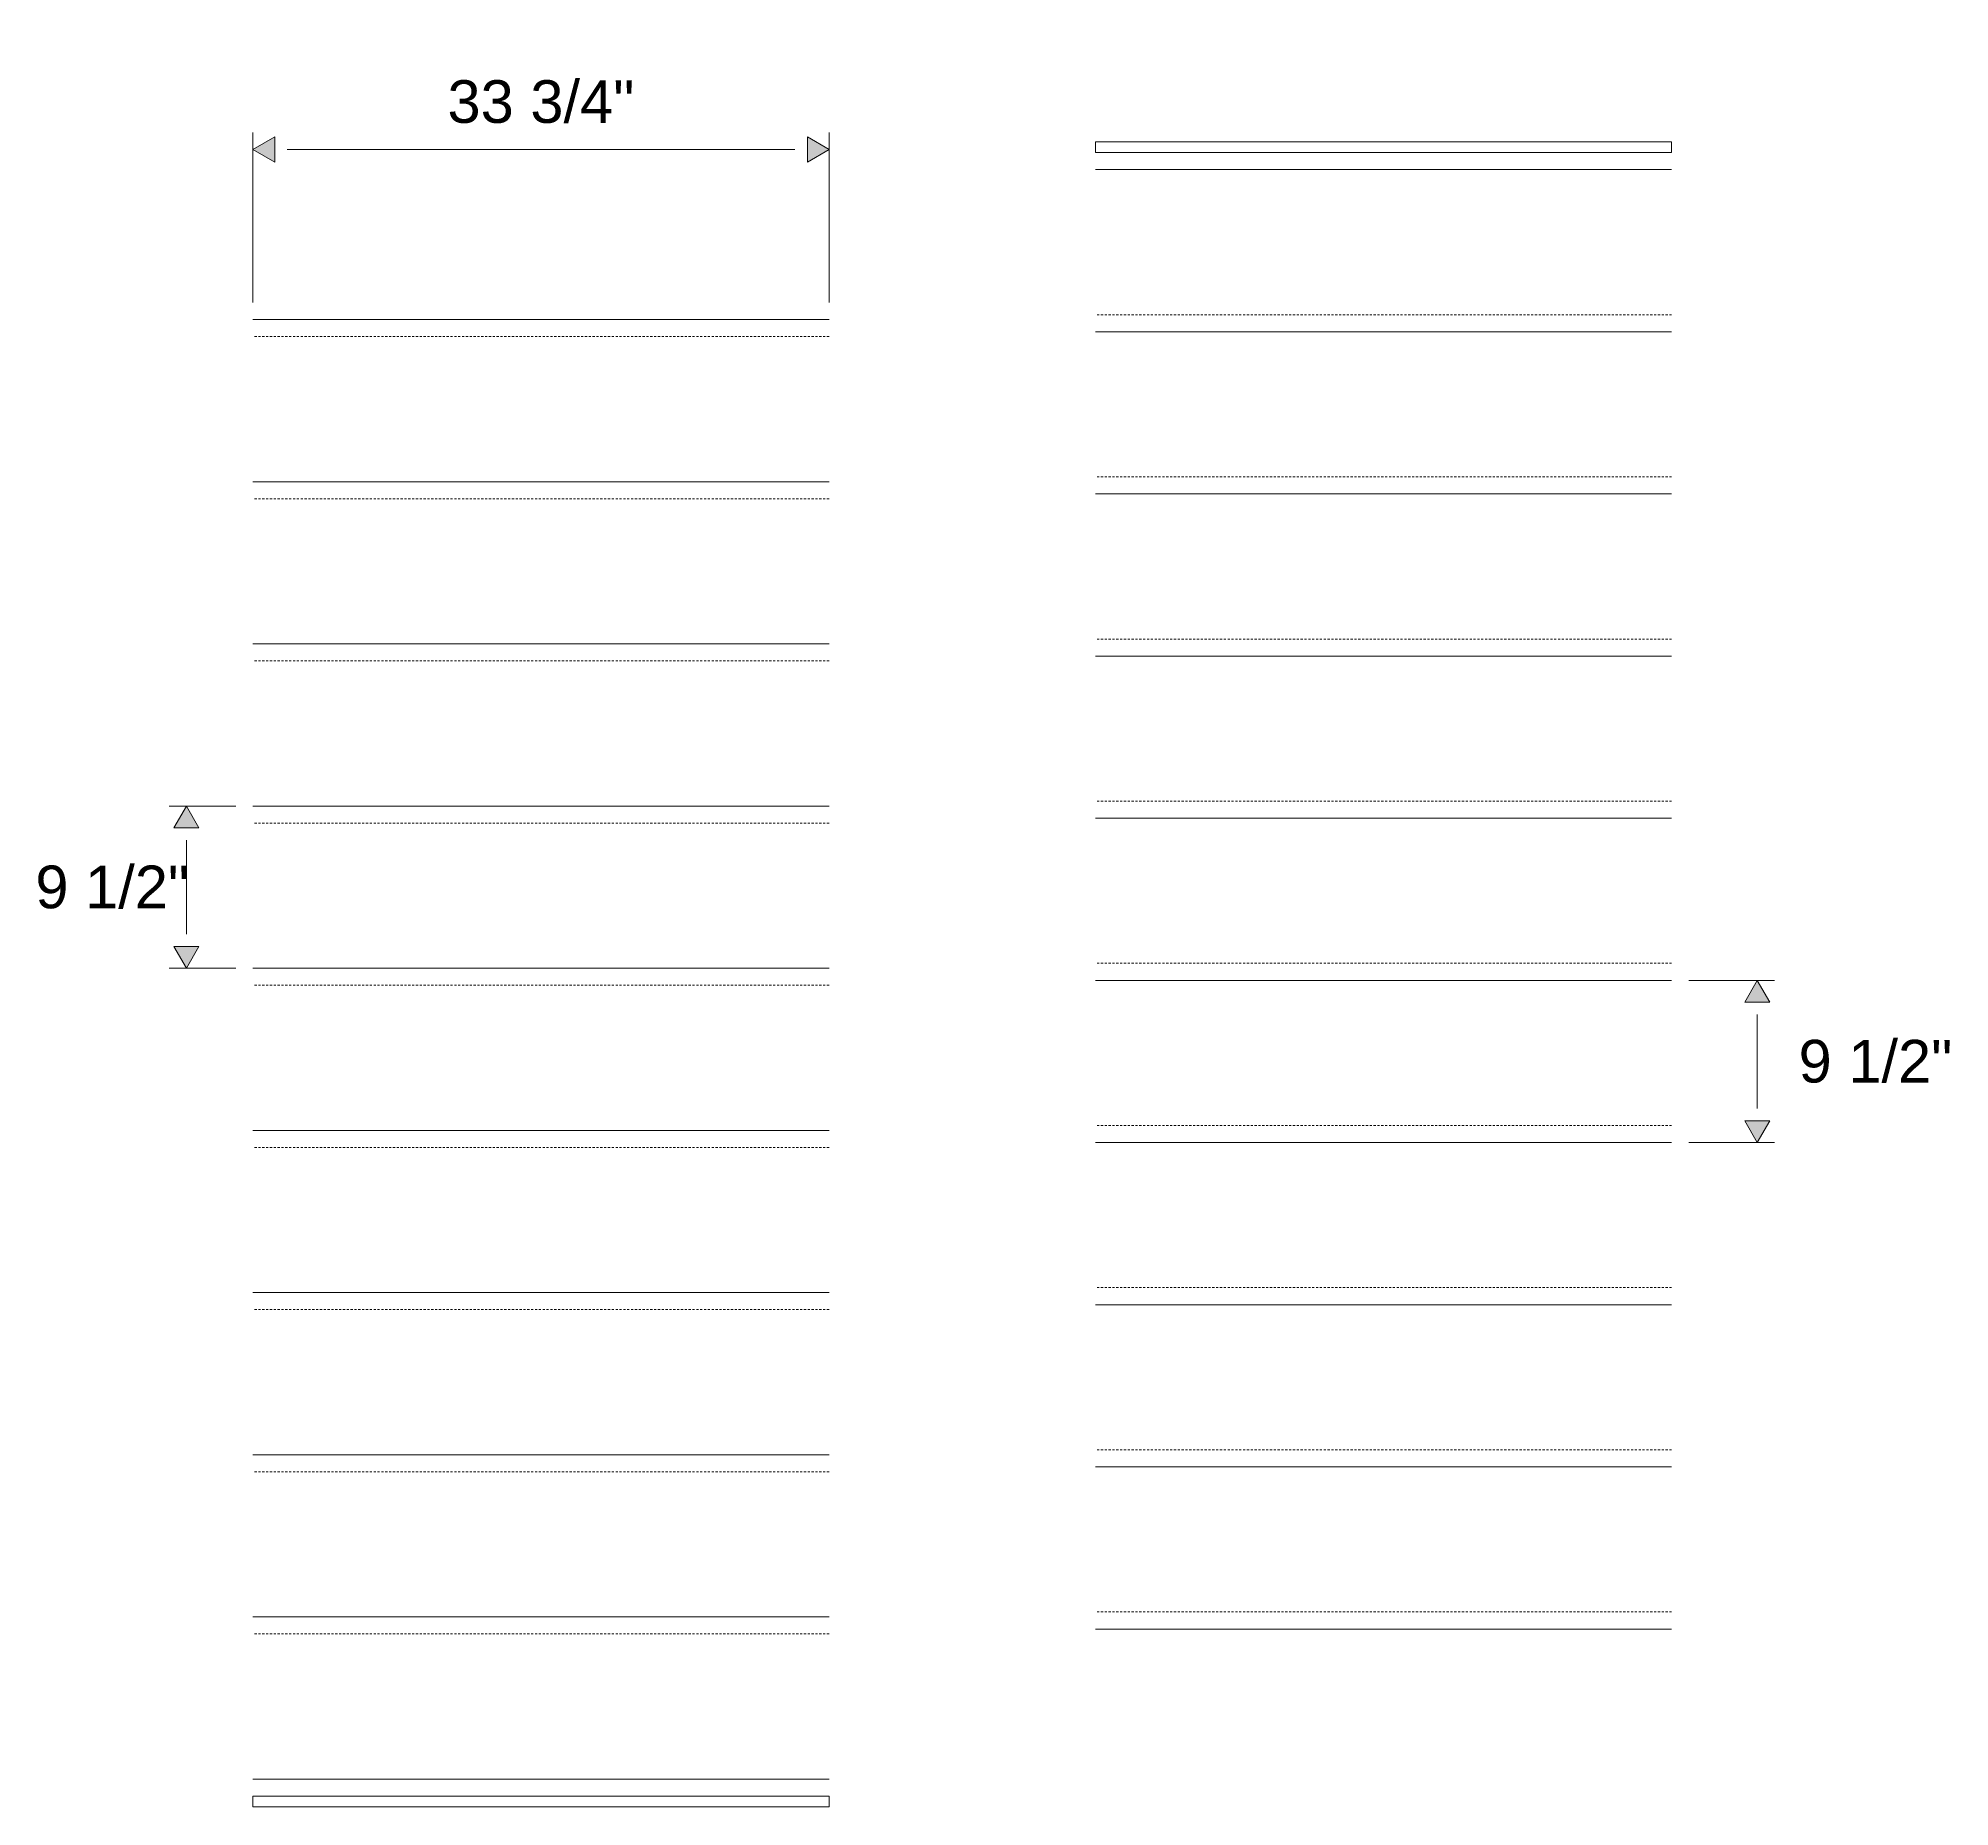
# Model space of a CAD drawing. Header units: inches. Extents: x -20237 to -17371, y 314 to 2010.
# Drawn here: x -19895.1 to -19783.2, y 914.4 to 1018 of the extents above; entities that cross this region are included whole.
import ezdxf

# ---------------------------------------------------------------- set-up
doc = ezdxf.new("R2010")
doc.units = ezdxf.units.IN
doc.header["$MEASUREMENT"] = 0
doc.header["$PDMODE"] = 35
doc.linetypes.add('HIDDEN2', pattern=[0.1875, 0.125, -0.0625])
for name, color, linetype, lineweight in [('Dimension', 3, 'Continuous', 9), ('Kick', 4, 'Continuous', 9), ('Kick-Hidden', 4, 'HIDDEN2', 9), ('Treads', 1, 'Continuous', 15)]:
    doc.layers.add(name, color=color, linetype=linetype, lineweight=lineweight)
doc.styles.add('Dimension and Text', font='arial.ttf', dxfattribs={"height": 0.078125})
doc.dimstyles.new('Jerrod Dimension', dxfattribs={"dimscale": 0, "dimtxt": 0.078125, "dimasz": 0.0625, "dimexe": 0.03125, "dimexo": 0.03125, "dimgap": 0.046875, "dimtad": 1, "dimtih": 1, "dimtoh": 1, "dimdec": 4, "dimzin": 1, "dimdsep": 46, "dimlunit": 5, "dimtxsty": 'Dimension and Text', "dimblk": 'arrow', "dimcen": 2.421875, "dimclrd": 3, "dimclre": 3, "dimclrt": 3, "dimadec": 1, "dimazin": 0, "dimtfac": 1, "dimtdec": 4, "dimtmove": 2, "dimatfit": 3, "dimldrblk": 'arrow', "dimfxl": 1, "dimtfillclr": 256, "dimfrac": 2, "dimlwd": -1, "dimlwe": -1, "dimarcsym": 2})

# ---------------------------------------------------------------- blocks, each defined once
blk = doc.blocks.new('arrow')
at = {"layer": 'Dimension'}
blk.add_hatch(color=0, dxfattribs=at).paths.add_polyline_path([(0, 0), (-0.637, 0.368), (-0.637, -0.368)])
at = {"layer": 'Dimension', "color": 0}
for p, q in [((-0.637, -0.368), (-0.637, 0.368)), ((0, 0), (-0.637, 0.368)), ((-0.637, -0.368), (0, 0))]:
    blk.add_line(p, q, dxfattribs=at)
blk = doc.blocks.new('*D371')
at = {"layer": 'Defpoints', "color": 0}
for p in [(-19882.57, 973.03), (-19886.47, 963.53), (-19882.57, 963.53)]:
    blk.add_point(p, dxfattribs=at)
at = {"layer": 'Dimension', "color": 3}
for p, q in [((-19883.57, 973.03), (-19887.47, 973.03)), ((-19886.47, 971.03), (-19886.47, 965.53)), ((-19883.57, 963.53), (-19887.47, 963.53))]:
    blk.add_line(p, q, dxfattribs=at)
at = {"layer": 'Dimension', "color": 3, "xscale": 2, "yscale": 2, "zscale": 2}
for p, rotation in [((-19886.47, 973.03), 90), ((-19886.47, 963.53), 270)]:
    blk.add_blockref('arrow', p, dxfattribs=dict(at, rotation=rotation))
at = {"layer": 'Dimension', "color": 3, "insert": (-19890.81, 968.28), "char_height": 2.5, "attachment_point": 5, "style": 'Dimension and Text'}
blk.add_mtext('9 1/2"', dxfattribs=at)
blk = doc.blocks.new('*D373')
at = {"layer": 'Defpoints', "color": 0}
for p in [(-19799.47, 962.82), (-19794.45, 962.82), (-19799.47, 953.32)]:
    blk.add_point(p, dxfattribs=at)
at = {"layer": 'Dimension', "color": 3}
for p, q in [((-19798.47, 962.82), (-19793.45, 962.82)), ((-19794.45, 955.32), (-19794.45, 960.82)), ((-19798.47, 953.32), (-19793.45, 953.32))]:
    blk.add_line(p, q, dxfattribs=at)
at = {"layer": 'Dimension', "color": 3, "xscale": 2, "yscale": 2, "zscale": 2}
for p, rotation in [((-19794.45, 962.82), 90), ((-19794.45, 953.32), 270)]:
    blk.add_blockref('arrow', p, dxfattribs=dict(at, rotation=rotation))
at = {"layer": 'Dimension', "color": 3, "insert": (-19787.53, 958.07), "char_height": 2.5, "attachment_point": 5, "style": 'Dimension and Text'}
blk.add_mtext('9 1/2"', dxfattribs=at)
blk = doc.blocks.new('*D451')
at = {"layer": 'Defpoints', "color": 0}
for p in [(-19848.82, 1011.5), (-19882.57, 1001.53), (-19848.82, 1001.53)]:
    blk.add_point(p, dxfattribs=at)
at = {"layer": 'Treads', "color": 3}
for p, q in [((-19882.57, 1002.53), (-19882.57, 1012.5)), ((-19848.82, 1002.53), (-19848.82, 1012.5)), ((-19880.57, 1011.5), (-19850.82, 1011.5))]:
    blk.add_line(p, q, dxfattribs=at)
at = {"layer": 'Treads', "color": 3, "xscale": 2, "yscale": 2, "zscale": 2, "rotation": 180}
blk.add_blockref('arrow', (-19882.57, 1011.5), dxfattribs=at)
at = {"layer": 'Treads', "color": 3, "xscale": 2, "yscale": 2, "zscale": 2}
blk.add_blockref('arrow', (-19848.82, 1011.5), dxfattribs=at)
at = {"layer": 'Treads', "color": 3, "insert": (-19865.7, 1014.29), "char_height": 2.5, "attachment_point": 5, "style": 'Dimension and Text'}
blk.add_mtext('33 3/4"', dxfattribs=at)

msp = doc.modelspace()

# ---------------------------------------------------------------- linework, layer by layer
at = {"layer": 'Kick'}
for points in [[(-19799.47384, 1011.94584), (-19833.22384, 1011.94584), (-19833.22384, 1011.32084), (-19799.47384, 1011.32084)], [(-19848.8216, 914.40882), (-19882.5716, 914.40882), (-19882.5716, 915.03382), (-19848.8216, 915.03382)]]:
    msp.add_lwpolyline(points, close=True, dxfattribs=at)
at = {"layer": 'Kick-Hidden'}
for p, q in [((-19799.47384, 1001.82084), (-19833.22384, 1001.82084)), ((-19848.8216, 1000.53382), (-19882.5716, 1000.53382)), ((-19799.47384, 992.32084), (-19833.22384, 992.32084)), ((-19848.8216, 991.03382), (-19882.5716, 991.03382)), ((-19799.47384, 982.82084), (-19833.22384, 982.82084)), ((-19848.8216, 981.53382), (-19882.5716, 981.53382)), ((-19799.47384, 973.32084), (-19833.22384, 973.32084)), ((-19848.8216, 972.03382), (-19882.5716, 972.03382)), ((-19799.47384, 963.82084), (-19833.22384, 963.82084)), ((-19848.8216, 962.53382), (-19882.5716, 962.53382)), ((-19799.47384, 954.32084), (-19833.22384, 954.32084)), ((-19848.8216, 953.03382), (-19882.5716, 953.03382)), ((-19799.47384, 944.82084), (-19833.22384, 944.82084)), ((-19848.8216, 943.53382), (-19882.5716, 943.53382)), ((-19799.47384, 935.32084), (-19833.22384, 935.32084)), ((-19848.8216, 934.03382), (-19882.5716, 934.03382)), ((-19799.47384, 925.82084), (-19833.22384, 925.82084)), ((-19848.8216, 924.53382), (-19882.5716, 924.53382))]:
    msp.add_line(p, q, dxfattribs=at)
at = {"layer": 'Treads'}
for p, q in [((-19799.47384, 1010.32084), (-19833.22384, 1010.32084)), ((-19848.8216, 1001.53382), (-19882.5716, 1001.53382)), ((-19799.47384, 1000.82084), (-19833.22384, 1000.82084)), ((-19848.8216, 992.03382), (-19882.5716, 992.03382)), ((-19799.47384, 991.32084), (-19833.22384, 991.32084)), ((-19848.8216, 982.53382), (-19882.5716, 982.53382)), ((-19799.47384, 981.82084), (-19833.22384, 981.82084)), ((-19848.8216, 973.03382), (-19882.5716, 973.03382)), ((-19799.47384, 972.32084), (-19833.22384, 972.32084)), ((-19848.8216, 963.53382), (-19882.5716, 963.53382)), ((-19799.47384, 962.82084), (-19833.22384, 962.82084)), ((-19848.8216, 954.03382), (-19882.5716, 954.03382)), ((-19799.47384, 953.32084), (-19833.22384, 953.32084)), ((-19848.8216, 944.53382), (-19882.5716, 944.53382)), ((-19799.47384, 943.82084), (-19833.22384, 943.82084)), ((-19848.8216, 935.03382), (-19882.5716, 935.03382)), ((-19799.47384, 934.32084), (-19833.22384, 934.32084)), ((-19848.8216, 925.53382), (-19882.5716, 925.53382)), ((-19799.47384, 924.82084), (-19833.22384, 924.82084)), ((-19848.8216, 916.03382), (-19882.5716, 916.03382))]:
    msp.add_line(p, q, dxfattribs=at)

# ---------------------------------------------------------------- dimensions: what is measured, and where the dimension line sits
at = {"layer": 'Dimension'}
for base, p1, p2, picture, middle in [((-19886.47059, 963.53382), (-19882.5716, 973.03382), (-19882.5716, 963.53382), '*D371', (-19890.80586, 968.28382)), ((-19794.4523, 962.82084), (-19799.47384, 953.32084), (-19799.47384, 962.82084), '*D373', (-19787.53177, 958.07084))]:
    dim = msp.add_linear_dim(base=base, p1=p1, p2=p2, angle=90, dimstyle='Jerrod Dimension', override={"dimpost": '"'}, dxfattribs=at)
    dim.commit()
    dim.dimension.update_dxf_attribs({"geometry": picture, "text_midpoint": middle})
at = {"layer": 'Treads'}
dim = msp.add_linear_dim(base=(-19848.8216, 1011.49525), p1=(-19882.5716, 1001.53382), p2=(-19848.8216, 1001.53382), dimstyle='Jerrod Dimension', override={"dimpost": '"'}, dxfattribs=at)
dim.commit()
dim.dimension.update_dxf_attribs({"geometry": '*D451', "text_midpoint": (-19865.6966, 1014.28874)})

doc.saveas('drawing.dxf')
